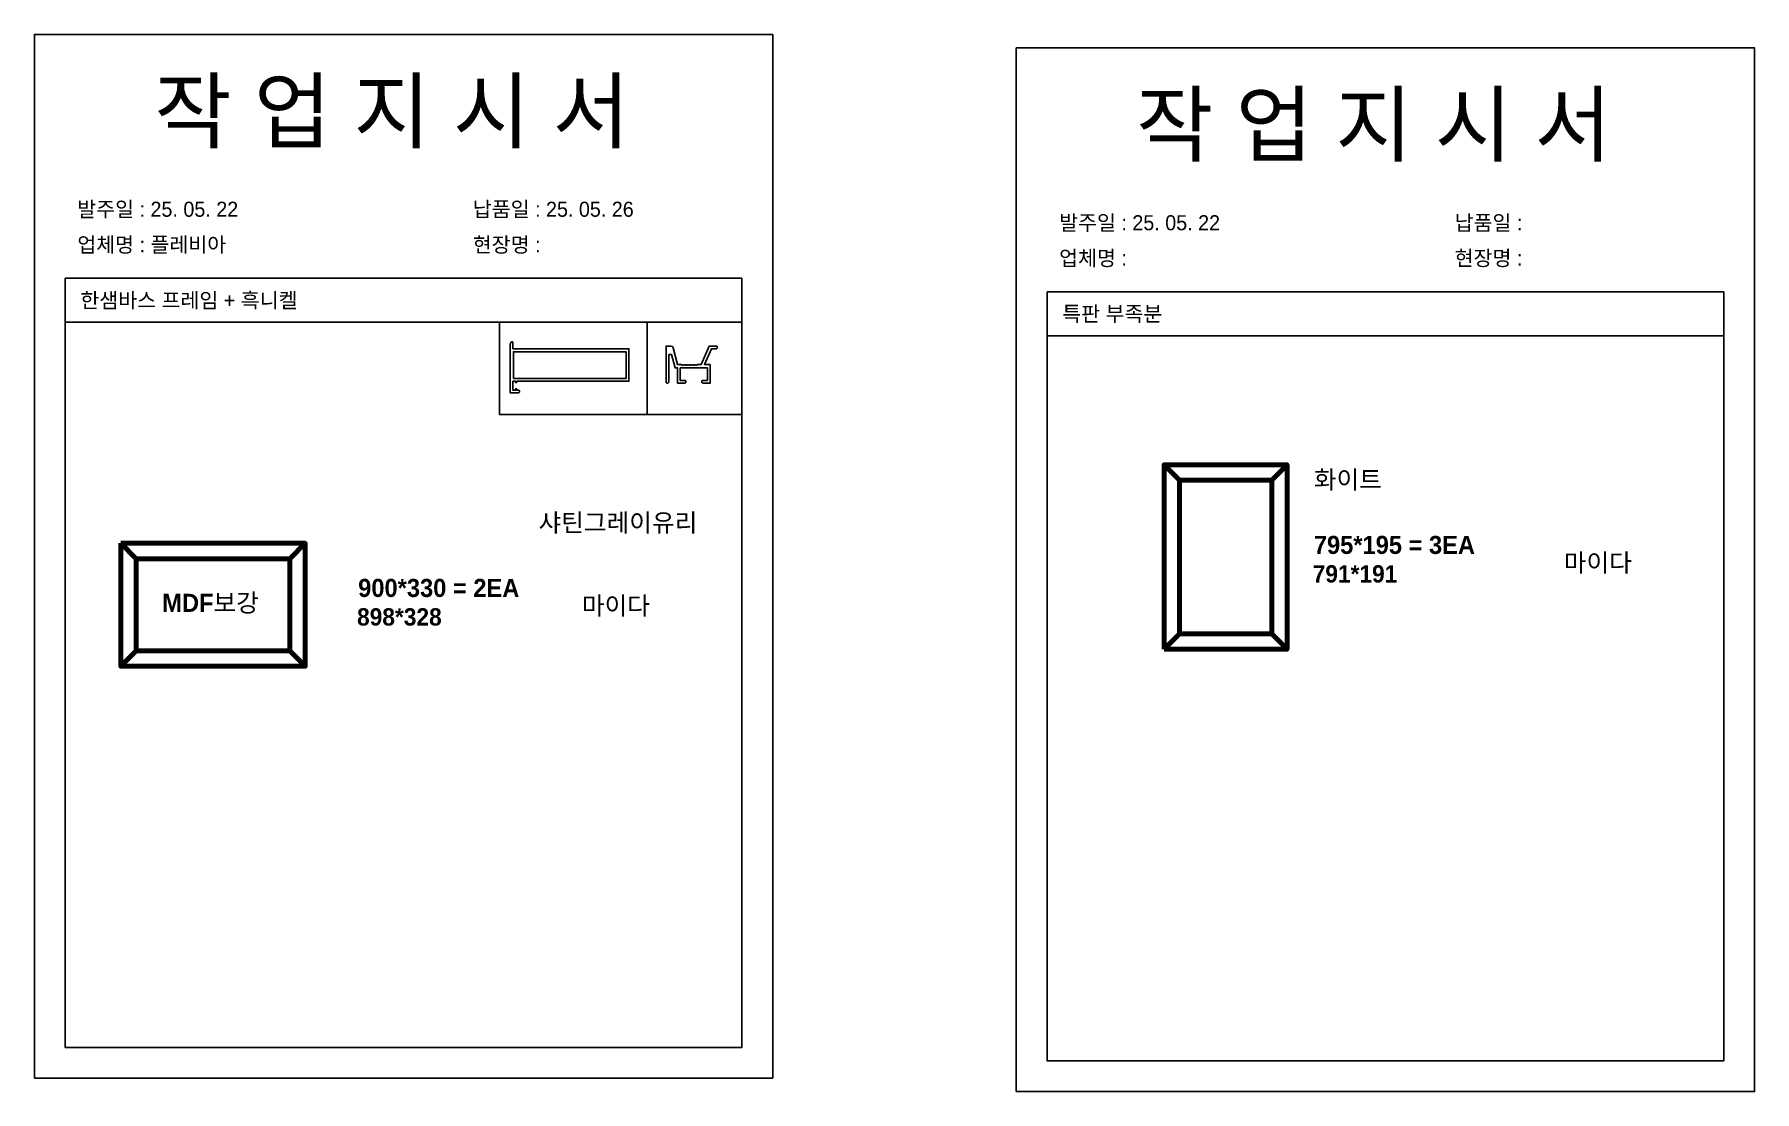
# Model space of a CAD drawing. Header units: millimetres. Extents: x -44117 to 256353, y -2095463 to 65325.
# Drawn here: x 111495 to 115409, y -125329 to -122922 of the extents above; entities that cross this region are included whole.
import ezdxf

# ---------------------------------------------------------------- set-up
doc = ezdxf.new("R2010")
doc.units = ezdxf.units.MM
doc.header["$LTSCALE"] = 10
doc.layers.add('Layer1', color=7, linetype='Continuous', lineweight=70)

msp = doc.modelspace()

# ---------------------------------------------------------------- texts
at = {"attachment_point": 1}
for s, width, gutter_width, heights, insert, char_height in [('{\\fGulim|b0|i0|c129|p50;작 업 지 시 서}', 3307.3198183, 12.5, [-155.84554], (111767.72975, -123026.64649), 140), ('{\\fGulim|b0|i0|c129|p50;작 업 지 시 서}', 3307.3198183, 12.5, [-155.84554], (114001.85214, -123057.33642), 140), ('{\\fGulim|b0|i0|c129|p50;발주일 : 25. 05. 22}', 3307.3198183, 12.5, [-38.18216], (111592.52039, -123303.36691), 34.3), ('{\\fGulim|b0|i0|c129|p50;납품일 : 25. 05. 26}', 3307.3198183, 12.5, [-37.67976], (112492.49837, -123303.36691), 34.3), ('{\\fGulim|b0|i0|c129|p50;발주일 : 25. 05. 22}', 3307.3198183, 12.5, [-38.18216], (113826.64278, -123334.05684), 34.3), ('{\\fGulim|b0|i0|c129|p50;납품일 :}', 3307.3198183, 12.5, [-37.67976], (114726.62076, -123334.05684), 34.3), ('{\\fGulim|b0|i0|c129|p50;업체명 : 플레비아}', 3307.3198183, 12.5, [38.2735], (111592.52039, -123384.02308), 34.3), ('{\\fGulim|b0|i0|c129|p50;현장명 : }', 3307.3198183, 12.5, [-38.2735], (112492.49837, -123384.02308), 34.3), ('{\\fGulim|b0|i0|c129|p50;업체명 : }', 3307.3198183, 12.5, [38.2735], (113826.64278, -123414.71302), 34.3), ('{\\fGulim|b0|i0|c129|p50;현장명 : }', 3307.3198183, 12.5, [-38.2735], (114726.62076, -123414.71302), 34.3), ('{\\fGulim|b0|i0|c129|p50;한샘바스 프레임 + 흑니켈}', 3307.3198183, 12.5, [-38.22783], (111599.56259, -123510.68918), 34.3), ('{\\fGulim|b0|i0|c129|p50;특판 부족분}', 3307.3198183, 12.5, [-38.18216], (113833.68498, -123541.37912), 34.3), ('{\\fGulim|b1|i0|c129|p50;화이트}', 2645.8558546, 10, [-45.73333], (114406.13073, -123915.37948), 41.16), ('{\\fGulim|b1|i0|c129|p50;샤틴그레이유리}', 2645.8558546, 10, [-45.78778], (112641.85761, -124013.33481), 41.16), ('{\\fGulim|b1|i0|c129|p50;795*195 = 3EA}', 2645.8558546, 10, [-42.41222], (114406.13073, -124064.03199), 41.16), ('{\\fGulim|b1|i0|c129|p50;마이다}', 2645.8558546, 10, [-45.73333], (114974.77399, -124104.53496), 41.16), ('{\\fGulim|b1|i0|c129|p50;MDF보강}', 2645.8558546, 10, [-45.84222], (111785.74534, -124195.91607), 41.16), ('{\\fGulim|b1|i0|c129|p50;900*330 = 2EA}', 2645.8558546, 10, [-42.35778], (112231.64741, -124161.98732), 41.16), ('{\\fGulim|b1|i0|c129|p50;마이다}', 2645.8558546, 10, [-45.73333], (112740.6516, -124202.4903), 41.16)]:
    msp.add_mtext_dynamic_manual_height_columns(s, width=width, gutter_width=gutter_width, heights=heights, dxfattribs=dict(at, insert=insert, char_height=char_height))
at = {"color": 1, "char_height": 39.5136, "attachment_point": 1}
for s, heights, insert in [('{\\fGulim|b1|i0|c129|p50;791*191}', [-40.6112], (114403.55305, -124130.79995)), ('{\\fGulim|b1|i0|c129|p50;898*328}', [-40.50667], (112229.06973, -124228.75529))]:
    msp.add_mtext_dynamic_manual_height_columns(s, width=2540.0216204, gutter_width=9.6, heights=heights, dxfattribs=dict(at, insert=insert))

# ---------------------------------------------------------------- linework, layer by layer
for p, q in [((113104.92314, -123477.6537), (111564.92314, -123477.6537)), ((115339.04553, -123508.34363), (113799.04553, -123508.34363)), ((113104.92314, -123577.6537), (111564.92314, -123577.6537)), ((112888.8335, -123787.79742), (112888.8335, -123577.6537)), ((115339.04553, -123608.34363), (113799.04553, -123608.34363))]:
    msp.add_line(p, q)
for points in [[(111494.92314, -125298.48397), (113174.92314, -125298.48397), (113174.92314, -122922.48397), (111494.92314, -122922.48397)], [(113729.04553, -125329.17391), (115409.04553, -125329.17391), (115409.04553, -122953.17391), (113729.04553, -122953.17391)], [(113104.92314, -123577.6537), (112553.548, -123577.6537), (112553.548, -123787.79742), (113104.92314, -123787.79742)], [(112584.87297, -123705.45524), (112841.07297, -123705.45524), (112841.07297, -123644.85524), (112584.87297, -123644.85524)]]:
    msp.add_lwpolyline(points, close=True)
for points in [[(111564.92314, -123477.6537), (111564.92314, -125228.48397), (113104.92314, -125228.48397), (113104.92314, -123477.6537)], [(113799.04553, -123508.34363), (113799.04553, -125259.17391), (115339.04553, -125259.17391), (115339.04553, -123508.34363)]]:
    msp.add_lwpolyline(points)
for points in [[(112583.67297, -123638.25524), (112583.67297, -123623.85524, 0.5507604246), (112581.10154, -123622.22893, 0.2748637602), (112577.67297, -123628.05524), (112577.67297, -123738.45524), (112595.67297, -123738.45524, 0.4142135624), (112598.67297, -123735.45524), (112598.67297, -123735.45524, 0.4142135624), (112595.67297, -123732.45524), (112592.67297, -123732.45524), (112592.67297, -123730.35524, 1), (112589.67297, -123730.35524), (112589.67297, -123732.45524), (112583.67297, -123732.45524), (112583.67297, -123712.05524), (112589.67297, -123712.05524), (112589.67297, -123714.15524, 1), (112592.67297, -123714.15524), (112592.67297, -123712.05524), (112847.67297, -123712.05524), (112847.67297, -123638.25524)], [(112970.6221, -123674.09984), (112972.4221, -123675.89984), (112974.2221, -123674.09984), (112976.0221, -123675.89984), (112977.8221, -123674.09984), (112979.6221, -123675.89984), (112981.4221, -123674.09984), (112983.2221, -123675.89984), (112985.0221, -123674.09984), (112986.8221, -123675.89984), (112988.6221, -123674.09984), (112990.4221, -123675.89984), (112992.2221, -123674.09984), (112994.0221, -123675.89984), (112995.8221, -123674.09984), (112997.6221, -123675.89984), (112999.4221, -123674.09984), (113001.2221, -123675.89984), (113003.0221, -123674.09984), (113012.0221, -123674.09984), (113029.957, -123632.09984), (113029.957, -123632.09984), (113046.757, -123632.09984, -0.4142135624), (113048.557, -123633.89984), (113048.557, -123636.29984, -0.4142135624), (113046.757, -123638.09984), (113035.22385, -123638.09984), (113019.85108, -123674.09984), (113032.357, -123674.09984), (113032.357, -123716.09984), (113015.557, -123716.09984, -0.4142135624), (113013.757, -123714.29984), (113013.757, -123711.89984, -0.4142135624), (113015.557, -123710.09984), (113026.357, -123710.09984), (113026.357, -123681.89984), (112964.557, -123681.89984), (112964.557, -123710.09984), (112975.357, -123710.09984, -0.4142135624), (112977.157, -123711.89984), (112977.157, -123714.29984, -0.4142135624), (112975.357, -123716.09984), (112958.557, -123716.09984), (112958.557, -123681.89984), (112952.55649, -123681.89984), (112944.87626, -123651.29984), (112938.157, -123651.29984), (112938.157, -123714.29984, -0.4142135624), (112936.357, -123716.09984), (112933.957, -123716.09984, -0.4142135624), (112932.157, -123714.29984), (112932.157, -123632.09984), (112943.73648, -123632.09984, -0.3438908782), (112948.39208, -123635.73134), (112958.0221, -123674.09984), (112967.0221, -123674.09984), (112968.8221, -123675.89984)]]:
    msp.add_lwpolyline(points, format="xyb", close=True)
at = {"layer": 'Layer1'}
for p, q in [((114100.38076, -123937.12146), (114065.38076, -123902.12146)), ((114310.38076, -123937.12146), (114345.38076, -123902.12146)), ((111726.25837, -124115.97398), (111691.25837, -124080.97398)), ((112076.25837, -124115.97398), (112111.25837, -124080.97398)), ((114100.38076, -124287.12146), (114065.38076, -124322.12146)), ((114345.38076, -124322.12146), (114310.38076, -124287.12146)), ((111691.25837, -124360.97398), (111726.25837, -124325.97398)), ((112076.25837, -124325.97398), (112111.25837, -124360.97398))]:
    msp.add_line(p, q, dxfattribs=at)
for points in [[(114065.38076, -124322.12146), (114345.38076, -124322.12146), (114345.38076, -123902.12146), (114065.38076, -123902.12146)], [(114100.38076, -124287.12146), (114310.38076, -124287.12146), (114310.38076, -123937.12146), (114100.38076, -123937.12146)], [(111691.25837, -124080.97398), (111691.25837, -124360.97398), (112111.25837, -124360.97398), (112111.25837, -124080.97398)], [(111726.25837, -124115.97398), (111726.25837, -124325.97398), (112076.25837, -124325.97398), (112076.25837, -124115.97398)]]:
    msp.add_lwpolyline(points, close=True, dxfattribs=at)

msp.set_redraw_order([(e.dxf.handle, doc.entitydb.next_handle()) for e in msp.query("TEXT MTEXT ATTDEF DIMENSION ARC_DIMENSION")])  # texts and dimensions are drawn at this point

doc.saveas('drawing.dxf')
